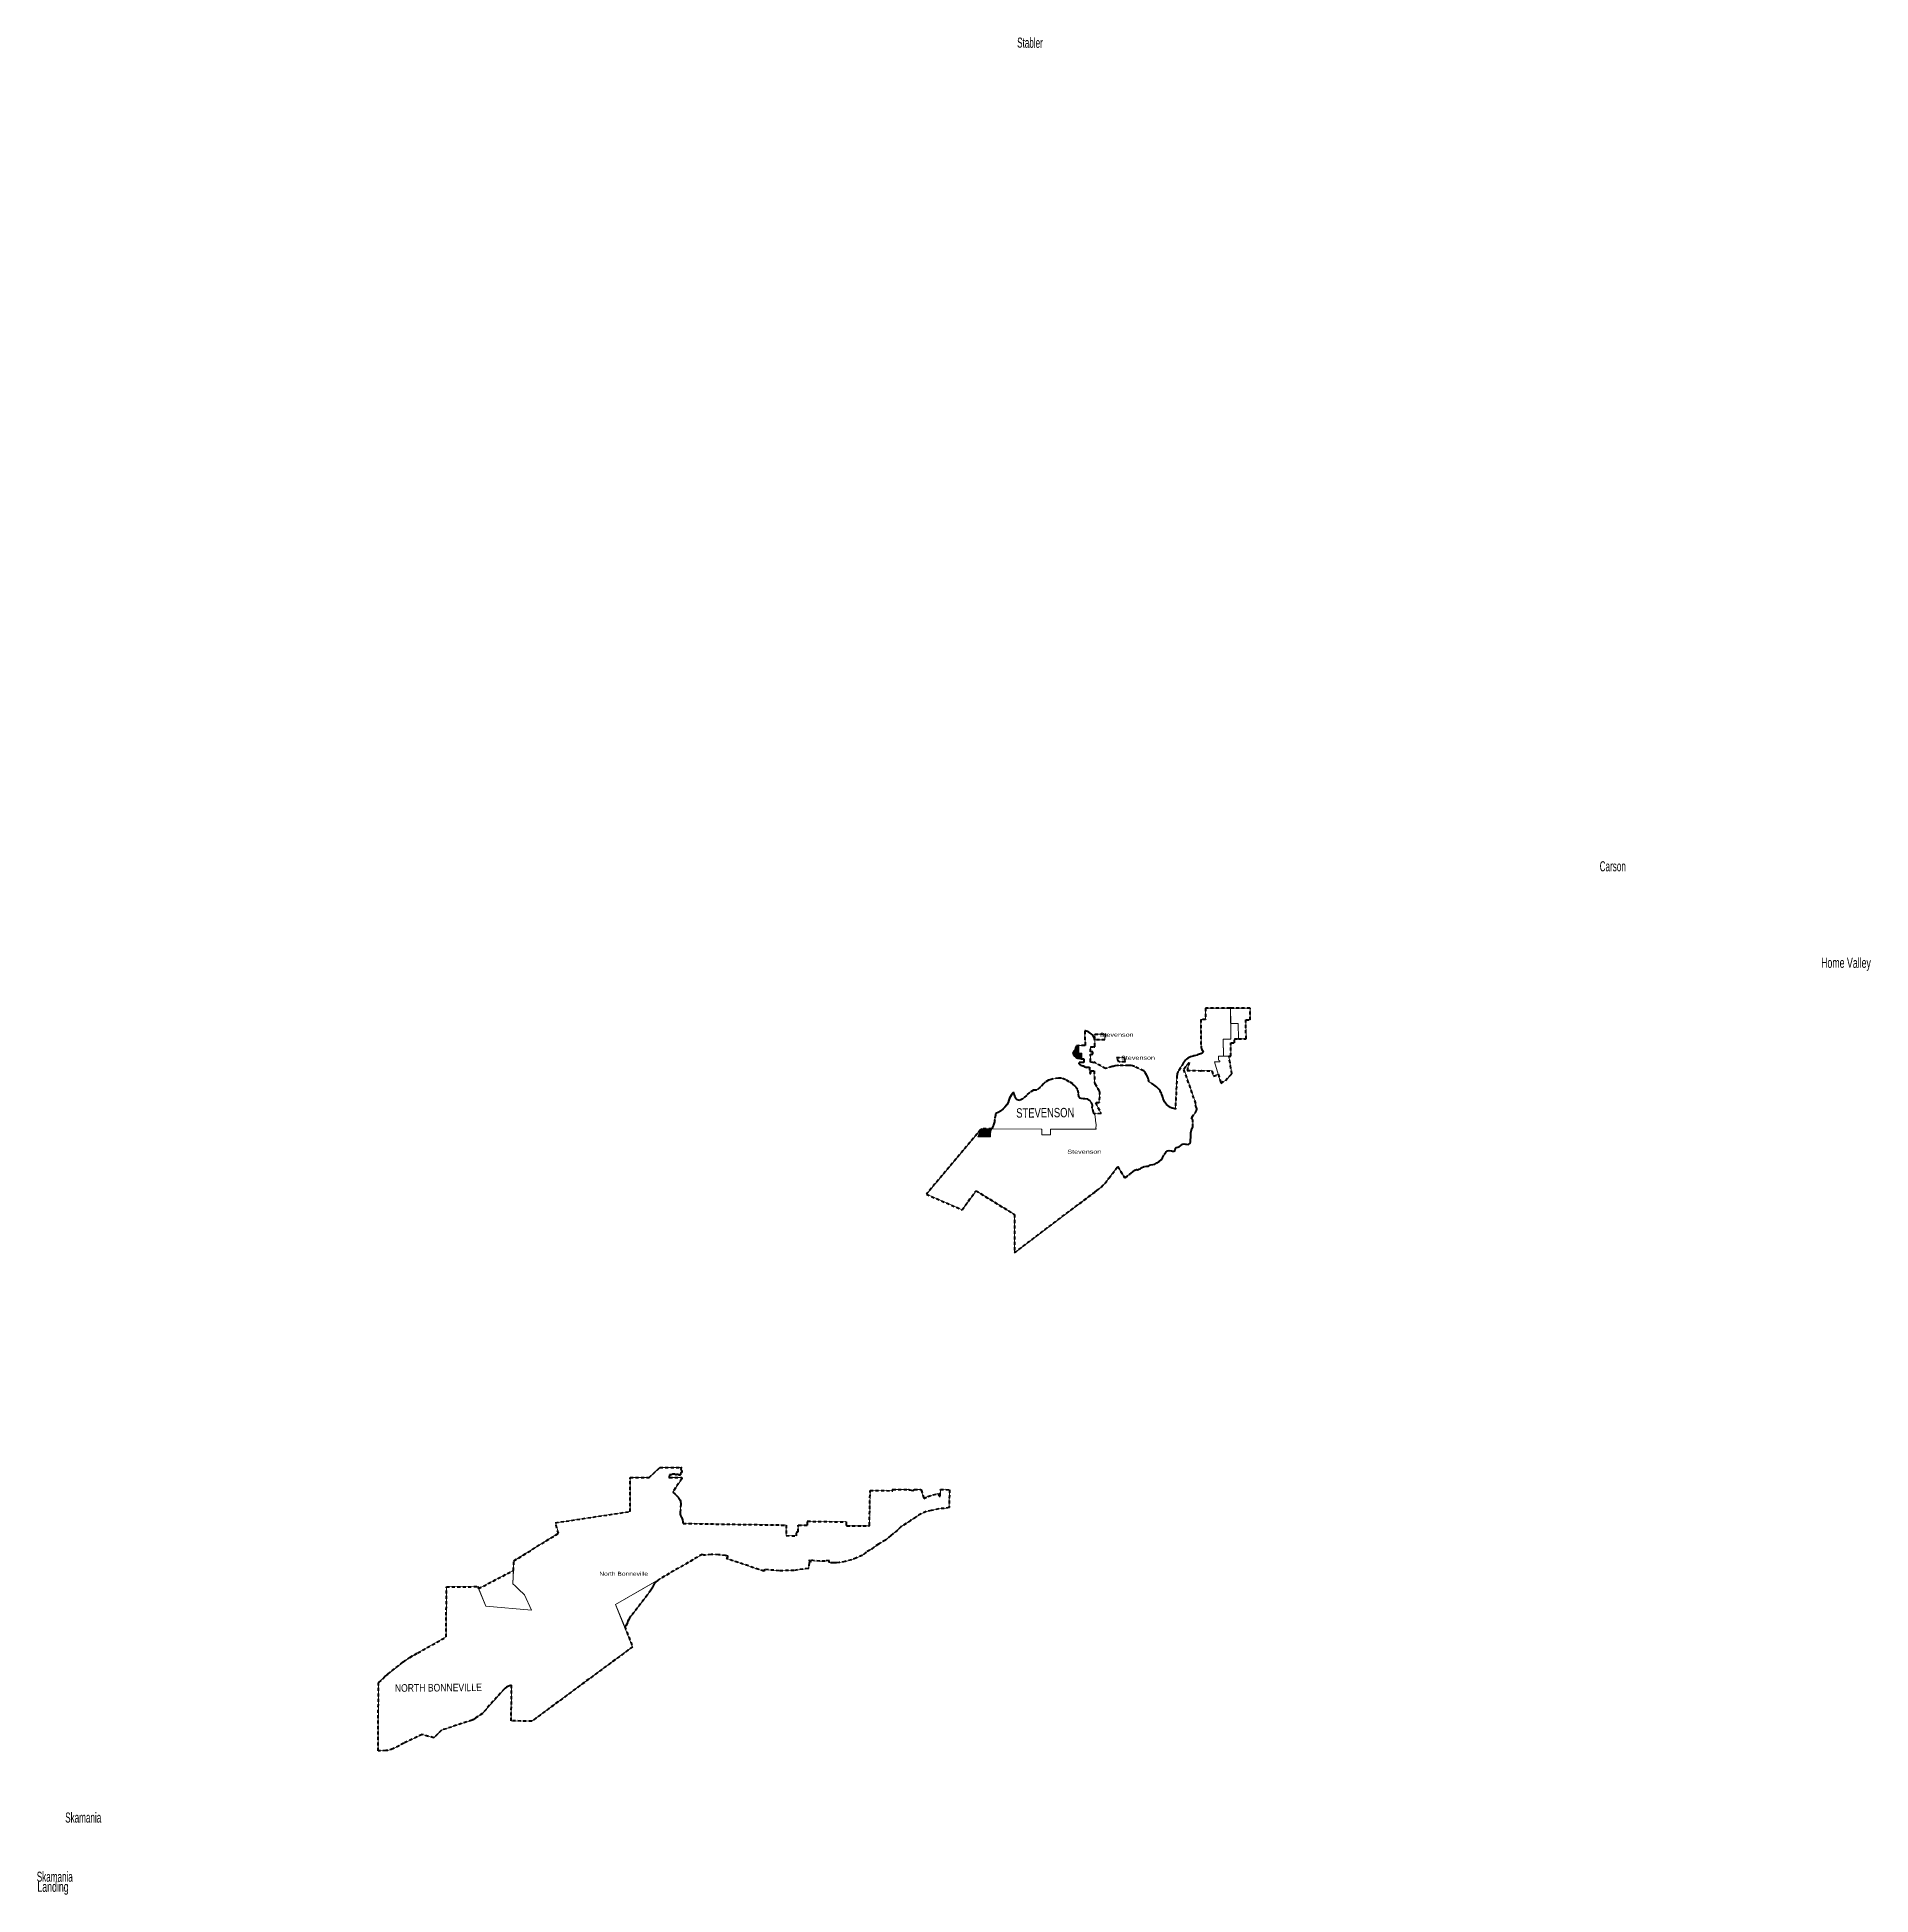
# Model space of a CAD drawing. Header units: feet. Extents: x -903180 to 1023491, y -707744 to 564635.
# Drawn here: x -270011 to -197345, y -689988 to -616360 of the extents above; entities that cross this region are included whole.
import ezdxf

# ---------------------------------------------------------------- set-up
doc = ezdxf.new("R2010")
doc.units = ezdxf.units.FT
doc.header["$LTSCALE"] = 80
doc.linetypes.add('SHORT_DASHED', pattern=[2.7, 1.5, -1.2])
doc.layers.add('13', color=7, linetype='SHORT_DASHED', lineweight=40)
doc.layers.add('58', color=7, linetype='Continuous', lineweight=13)
for name, color, linetype in [('14', 7, 'Continuous'), ('16', 7, 'Continuous'), ('36', 7, 'Continuous')]:
    doc.layers.add(name, color=color, linetype=linetype)

msp = doc.modelspace()

# ---------------------------------------------------------------- texts
at = {"layer": '14'}
for s, height, width, p in [('STEVENSON', 371.8, 0.75, (-231210.75, -659185.37)), ('NORTH BONNEVILLE', 300, 0.85, (-255834.94, -681941.02))]:
    msp.add_text(s, height=height, rotation=0.5, dxfattribs=dict(at, width=width)).set_placement(p)
at = {"layer": '16', "width": 0.6}
msp.add_text('Stabler', height=400, rotation=359.37, dxfattribs=at).set_placement((-231177.98, -616775.55))
at = {"layer": '16'}
for s, width, p in [('Carson', 0.6, (-208089.85, -649421.89)), ('Home Valley', 0.65, (-199315.71, -653246.16)), ('Skamania', 0.6, (-268898.65, -687124.91)), ('Skamania', 0.6, (-270025.09, -689468.11)), ('Landing', 0.65, (-270001.12, -689867.1))]:
    msp.add_text(s, height=400, dxfattribs=dict(at, width=width)).set_placement(p)
at = {"layer": '36'}
for s, width, p in [('Stevenson', 1.35, (-227905.59, -655977.39)), ('Stevenson', 1.35, (-227057.03, -656889.28)), ('Stevenson', 1.35, (-229184.76, -660612.82)), ('North Bonneville', 1.25, (-247733.28, -677339.41))]:
    msp.add_text(s, height=157.5, dxfattribs=dict(at, width=width)).set_placement(p)

# ---------------------------------------------------------------- hatches: boundary and pattern name
at = {"layer": '58'}
for points in [[(-228611.37, -656627.87), (-228611.37, -656627.87), (-228610.98, -656847.88), (-228617.81, -656849.58), (-228641.96, -656849.24), (-228697.24, -656842.55), (-228697.24, -656842.55), (-228750.12, -656831.28), (-228750.12, -656831.28), (-228776.36, -656824.09), (-228805.87, -656809.13), (-228827.59, -656799.89), (-228850.96, -656782.88), (-228883.79, -656744.88), (-228973.11, -656624.55), (-228819.99, -656337.12), (-228735.01, -656322.48), (-228731.4, -656627.49)], [(-232230.87, -659940.74), (-232739.77, -659939.45), (-232626.09, -659662.67), (-232585.99, -659622.31), (-232181.64, -659626.69), (-232204.62, -659687.01), (-232221.15, -659749.31), (-232231.08, -659813), (-232234.3, -659877.37)]]:
    msp.add_hatch(color=256, dxfattribs=at).paths.add_polyline_path(points)

# ---------------------------------------------------------------- linework, layer by layer
at = {"layer": '13'}
for p, q in [((-228710.42, -657001.12), (-228713.57, -657003.41)), ((-224440.64, -657317.33), (-223911.66, -657322.41)), ((-225961.42, -657727.08), (-225968.68, -657683.79)), ((-232073.32, -659302.12), (-232076.58, -659348.96)), ((-244467.89, -675045.4), (-244439.21, -675122.47)), ((-242728.26, -676540.59), (-243015.84, -676506.36))]:
    msp.add_line(p, q, dxfattribs=at)
for points in [[(-223911.66, -657322.41), (-223891.66, -657322.6), (-223871.66, -657321.79), (-223454.56, -657328.06), (-223390.4, -657540.22), (-223203.77, -657465.95), (-223100.21, -657811.81), (-222916.16, -657712.44), (-222666.51, -657444.68), (-222781.44, -656743.58), (-222704.91, -656743.1), (-222710.37, -656218.33), (-222558.39, -656215.08), (-222559.95, -656065.07), (-222407.98, -656061.82), (-222104.63, -656057.43), (-222112.85, -655310.03), (-221939.85, -655308.54), (-221944.99, -654841.66), (-222725.59, -654841.75), (-222745.65, -654841.92), (-223707.39, -654849.9), (-223707.25, -655296.91), (-223898.92, -655298.51), (-223889.82, -656346.61), (-223889.65, -656366.51), (-223887.39, -656386.61), (-223886.03, -656398.69), (-223885.19, -656402.64), (-223881.42, -656420.32), (-223874.4, -656442.64), (-223870.15, -656456.16), (-223856.17, -656488.39), (-223838.89, -656518.99), (-223833.98, -656526.49), (-223797.89, -656587.57), (-223817.12, -656606.8), (-223838.25, -656623.92), (-223861.06, -656638.74), (-223862.84, -656639.66), (-223873.08, -656644.98), (-223902.84, -656657.58), (-223909.73, -656660.5), (-224043.29, -656707.4), (-224162.37, -656735.65), (-224179.35, -656739.68), (-224202.37, -656744.46), (-224249.49, -656755.48), (-224306.35, -656775.24), (-224360.84, -656800.83), (-224412.35, -656831.98), (-224460.33, -656868.35), (-224504.24, -656909.53), (-224543.61, -656955.07), (-224564.07, -656984.48), (-224577.95, -657004.42), (-224590.16, -657024.48), (-224793.02, -657357.64), (-224804.06, -657375.77), (-224814.67, -657397.64), (-224819.56, -657408.08), (-224829.64, -657437.23), (-224836.63, -657467.28), (-224837.95, -657477.89), (-224840.4, -657497.66), (-224841.39, -657517.89), (-224904.87, -658821.54), (-224905.85, -658841.73), (-224926.66, -658836.96), (-224971.03, -658826.79), (-225033.51, -658805.4), (-225093.41, -658777.59), (-225150.07, -658743.67), (-225202.88, -658704.01), (-225251.25, -658659.05), (-225294.66, -658609.28), (-225332.63, -658555.25), (-225364.74, -658497.54), (-225390.65, -658436.8), (-225408.47, -658378.85), (-225412.21, -658364.24), (-225420.86, -658338.85), (-225444.51, -658269.41), (-225451.1, -658250.05), (-225459.63, -658229.41), (-225477.83, -658185.35), (-225511.25, -658123.67), (-225550.94, -658065.81), (-225596.45, -658012.42), (-225647.3, -657964.08), (-225702.92, -657921.32), (-225758.09, -657887.14), (-225938.06, -657762.63), (-225957.73, -657749.02), (-225961.42, -657727.08)], [(-225968.68, -657683.79), (-225985.86, -657621.95), (-226009.41, -657562.24), (-226027.38, -657527.58), (-226037.66, -657507.76), (-226050.18, -657487.58), (-226132.87, -657354.38), (-226132.98, -657354.22), (-226146.46, -657335.1), (-226168.45, -657325.33), (-226518.71, -657169.62), (-226531.2, -657162.53), (-226569.68, -657144.11), (-226609.87, -657129.82), (-226651.33, -657119.81), (-226693.62, -657114.19), (-226716.46, -657113.56), (-226736.14, -657113.01), (-226756.46, -657113.46), (-227158.13, -657122.37), (-227177.1, -657122.79), (-227198.13, -657123.92), (-227198.48, -657123.94), (-227297.59, -657135.69), (-227374.93, -657153.21), (-227395.01, -657157.76), (-227414.93, -657163.41), (-227676.67, -657237.63), (-228131.14, -656982.82), (-228131.58, -657010.04), (-228182.38, -656994.94), (-228249.12, -656987.15), (-228268.05, -656984.94), (-228268.5, -656964.82), (-228274.51, -656694.02), (-228274.95, -656673.93), (-228254.95, -656674), (-228196.39, -656674.19), (-228174.94, -656674.25), (-228174.79, -656654.25), (-228174.19, -656574.26), (-228274.19, -656573.94), (-228272.68, -656373.95), (-228117.44, -656374.43), (-228097.5, -656374.5), (-228097.25, -656348.31), (-228095.13, -656122.51), (-228105.55, -656073.57), (-228121.02, -656025.99), (-228127.04, -656011.96), (-228134.23, -655995.21), (-228149.59, -655971.96), (-228164.16, -655949.9), (-228200.58, -655905.64), (-228241.42, -655865.42), (-228286.24, -655829.7), (-228334.56, -655798.85), (-228385.83, -655773.23), (-228439.5, -655753.1), (-228474.53, -655743.99), (-228491.89, -655739.48), (-228491.67, -655758.79), (-228485.22, -656303.27), (-228484.98, -656323.27), (-228505.45, -656323.21), (-228735.01, -656322.48), (-228819.99, -656337.12), (-228973.11, -656624.55), (-228936.24, -656677.26), (-228883.79, -656744.88), (-228850.96, -656782.88), (-228827.59, -656799.89), (-228805.87, -656809.13), (-228776.36, -656824.09), (-228750.12, -656831.28), (-228697.24, -656842.55), (-228641.96, -656849.24), (-228626.64, -656850.08), (-228617.81, -656849.58), (-228610.98, -656847.88), (-228590.99, -656847.94), (-228531.99, -656848.13), (-228532.61, -656978.9), (-228532.7, -656998.74), (-228553.87, -657001.72), (-228583.92, -657004.03), (-228624.71, -657004.03), (-228654.99, -657000.66), (-228674.66, -656998.48), (-228694.99, -656995.51), (-228695.99, -656995.61), (-228699.79, -656996.41), (-228703.49, -656997.61), (-228707.05, -656999.18), (-228710.42, -657001.12)], [(-228713.57, -657003.41), (-228716.46, -657006), (-228719.07, -657008.89), (-228721.36, -657012.04), (-228723.31, -657015.4), (-228724.89, -657018.95), (-228726.1, -657022.65), (-228726.92, -657026.45), (-228727.33, -657030.32), (-228727.33, -657034.21), (-228726.93, -657038.08), (-228726.13, -657041.88), (-228724.93, -657045.58), (-228723.59, -657048.6), (-228703.53, -657067.04), (-228683.59, -657082.02), (-228653.85, -657100.6), (-228612.23, -657119.75), (-228578.09, -657134.74), (-228546.66, -657133.76), (-228526.3, -657133.13), (-228525.93, -657153.14), (-228525.86, -657157.19), (-228425.02, -657199.35), (-228425.38, -657181.33), (-228305.3, -657183.7), (-228300.68, -657417.3), (-228300.23, -657439.87), (-228280.28, -657439.45), (-228271.24, -657439.26), (-228250.24, -657438.82), (-228250.64, -657418.84), (-228252.35, -657332.25), (-228120.95, -657334.05), (-228107.7, -657790.93), (-228107.15, -657809.87), (-228095.24, -657830.93), (-227917.28, -658145.63), (-227919.98, -658599.05), (-228070.39, -658594.22), (-227851.92, -659025.7), (-228103.97, -659032.69), (-228121.92, -659033.19), (-228147.96, -658976.01), (-228198.85, -658804.51), (-228192.37, -658676.21), (-228275.54, -658514.13), (-228380.78, -658455.98), (-228496.86, -658439.76), (-228554.99, -658436.67), (-228635.04, -658425.14), (-228696.91, -658407.93), (-228736.11, -658359.04), (-228745.37, -658214.39), (-228780.63, -658065.25), (-228880.51, -657936.97), (-228969.08, -657847.03), (-229109.89, -657760.12), (-229268.67, -657668.86), (-229422.13, -657613.82), (-229536.55, -657615.69), (-229749.88, -657647.81), (-229828.49, -657666.41), (-229935.58, -657704.53), (-230061.53, -657784.44), (-230133.02, -657849.32), (-230261.98, -657981.34), (-230402.55, -658091.07), (-230531.16, -658100.7), (-230683.42, -658192.16), (-230805.9, -658300.22), (-230949.06, -658440), (-231086.82, -658507.65), (-231168.52, -658478.03), (-231211.96, -658441.1), (-231271.95, -658325.61), (-231308.02, -658218.59), (-231315.72, -658180.3), (-231367.91, -658226.29), (-231405.49, -658276.21), (-231443.52, -658342.44), (-231473.4, -658407.94), (-231502.38, -658490.36), (-231537.67, -658579.49), (-231589.79, -658669.9), (-231680.19, -658785.67), (-231727.7, -658835.79), (-231829.15, -658921.26), (-231930.24, -658983.06), (-231996, -659007.96), (-232018.29, -659023.21), (-232032.57, -659043.63), (-232038.7, -659084.47), (-232063.78, -659252.93), (-232073.32, -659302.12)], [(-231283.35, -664541.97), (-228142.93, -662165.15), (-228122.18, -662149.44), (-228102.93, -662136.06), (-228019.52, -662078.07), (-227848.09, -661937.04), (-227692.35, -661778.87), (-227569.93, -661625.28), (-227554.21, -661605.55), (-227538.97, -661585.28), (-227190.83, -661122.06), (-226918.31, -661557.84), (-226907.41, -661575.28), (-226890.76, -661562.59), (-226733.12, -661442.42), (-226715.84, -661428.1), (-226656.27, -661381.07), (-226588.86, -661327.77), (-226513.61, -661266.63), (-226472.85, -661247.82), (-226446.2, -661236.84), (-226425.82, -661244.68), (-226410.14, -661252.52), (-226383.49, -661252.52), (-226341.17, -661230.57), (-226298.53, -661207.23), (-226255.63, -661168.44), (-226132.18, -661114.56), (-226055.69, -661101.95), (-225967.42, -661103.6), (-225892.35, -661060.87), (-225801.66, -661040.49), (-225723.04, -661021.9), (-225633.93, -660979.42), (-225542.5, -660920.94), (-225466.93, -660852.13), (-225419.45, -660782.79), (-225354.68, -660649.57), (-225288.67, -660556.5), (-225213.37, -660501.72), (-225154.97, -660490.78), (-225056.75, -660496.63), (-225014.9, -660511.46), (-224964.78, -660514.4), (-224920, -660481.13), (-224904.34, -660397.15), (-224863.56, -660363.8), (-224807.2, -660354.83), (-224744.59, -660333.93), (-224695.71, -660296.72), (-224620.34, -660237.93), (-224567.8, -660218.85), (-224503.8, -660230.08), (-224459.82, -660238.93), (-224389.69, -660244.26), (-224383.63, -660242.37), (-224320.48, -660193.39), (-224311.45, -660141.39), (-224299.88, -660061.34), (-224298.11, -659969.08), (-224296.18, -659868.79), (-224296.64, -659788.52), (-224268.29, -659670.66), (-224244.8, -659596.86), (-224235.93, -659590.69), (-224228.93, -659584.58), (-224213.3, -659563.82), (-224213, -659544.58), (-224210.19, -659360.11), (-224208.92, -659337.19), (-224210.05, -659314.28), (-224213.57, -659291.6), (-224219.44, -659269.42), (-224220.81, -659265.83), (-224230.66, -659240.41), (-224241.63, -659225.83), (-224252.12, -659211.89), (-224268.49, -659190.14), (-224254.92, -659171.89), (-224122.62, -658993.94), (-224107.87, -658973.94), (-224093.11, -658953.94), (-224081.01, -658933.44), (-224070.89, -658911.32), (-224063.15, -658888.25), (-224057.86, -658864.51), (-224055.08, -658840.34), (-224055.03, -658837.03), (-224054.73, -658819.12), (-224062.96, -658797.03), (-224123.38, -658634.79), (-224099.35, -658618.33), (-224574.79, -657251.91), (-224355.76, -657003.02), (-224440.64, -657317.33)], [(-232076.58, -659348.96), (-232112.27, -659487.38), (-232147.25, -659559.98), (-232181.64, -659626.69), (-232585.99, -659622.31), (-232626.09, -659662.67), (-234774.32, -662222.88), (-233357.35, -662837.32), (-232804.98, -662079.17), (-231286.01, -663024.58), (-231283.35, -664541.97)], [(-256178.16, -684271.95), (-256192.64, -684272.42), (-256502.09, -684282.49), (-256484.99, -681612.01), (-256484.82, -681585.81), (-256470.55, -681572.01), (-256245.23, -681353.53), (-256231.84, -681339.83), (-256159.9, -681274.62), (-256141.04, -681257.52), (-256119.9, -681241.08), (-255501.65, -680760.31), (-255247.08, -680580.52), (-254926.78, -680397.86), (-253800.93, -679766.83), (-253791.97, -677782.44), (-252545.6, -677771.67), (-252520.66, -677849.83), (-251134.23, -677129.8), (-251119.28, -676750.98), (-249350.39, -675656.44), (-249474.85, -675240.77), (-246516.44, -674796.53), (-246512.53, -673444.22), (-245762.09, -673448.24), (-245337.14, -673054.89), (-244466.19, -673053.14), (-244504.64, -673105.95), (-244497.98, -673127.59), (-244483.01, -673155.88), (-244473.02, -673169.19), (-244469.69, -673210.79), (-244464.7, -673250.73), (-244488, -673264.05), (-244511.3, -673275.7), (-244516.29, -673294), (-244514.62, -673313.97), (-244521.28, -673337.27), (-244542.91, -673352.25), (-244584.52, -673348.92), (-244597.83, -673342.26), (-244627.78, -673328.95), (-244646.09, -673325.62), (-244667.72, -673333.94), (-244682.7, -673340.6), (-244687.69, -673342.26), (-244707.66, -673337.27), (-244730.96, -673328.95), (-244750.93, -673318.96), (-244780.88, -673310.64), (-244807.51, -673308.98), (-244827.48, -673312.31), (-244845.79, -673322.29), (-244849.11, -673323.96), (-244857.43, -673328.95), (-244879.07, -673337.27), (-244897.37, -673345.59), (-244912.35, -673345.59), (-244930.66, -673342.26), (-244937.28, -673344.07), (-244951.86, -673345.18), (-244953.24, -673365.59), (-244969.13, -673426.06), (-244974.39, -673446.06), (-244954.33, -673446.02), (-244490.09, -673445.08), (-244468.42, -673445.04), (-244468.54, -673465.04), (-244468.73, -673498.54), (-244825.81, -674030.66), (-244698.63, -674135.3), (-244613.08, -674222.19), (-244602.44, -674233.73), (-244576.57, -674266.22), (-244554.23, -674301.24), (-244535.68, -674338.4), (-244521.11, -674377.3), (-244510.69, -674417.51), (-244504.53, -674458.58), (-244502.7, -674500.08), (-244530.73, -674821.71), (-244533.08, -674840.46), (-244533.79, -674863.96), (-244532.04, -674887.4), (-244527.85, -674910.54), (-244521.27, -674933.1), (-244512.36, -674954.86), (-244474.11, -675031.41), (-244467.89, -675045.4)], [(-244439.21, -675122.47), (-244418.75, -675202.12), (-244408.79, -675269.47), (-240326.03, -675333.8), (-240323.98, -675749.18), (-239915.78, -675762.88), (-239921.71, -675596.19), (-239851.95, -675598.27), (-239856.82, -675353.33), (-239857.22, -675333.34), (-239838, -675333.53), (-239488.15, -675336.98), (-239490.59, -675180.89), (-237945.7, -675209.81), (-237944.52, -675344.98), (-237944.42, -675356.83), (-237924.35, -675356.87), (-237053.12, -675358.34), (-237030.94, -675358.37), (-237030.5, -675338.37), (-237000.57, -673967.22), (-236122.02, -673968.71), (-236100.28, -673968.74), (-236109.37, -673948.74), (-236112.52, -673941.8), (-236123.02, -673918.7), (-236101.61, -673918.73), (-235484.02, -673919.78), (-235472.1, -673919.8), (-235444.02, -673933.38), (-235433.24, -673938.59), (-235377.27, -673952.59), (-235315.71, -673963.78), (-235298.92, -673969.38), (-235265.34, -673944.19), (-235265.04, -673941.81), (-235262.33, -673920.15), (-235242.54, -673920.18), (-235006.91, -673920.58), (-234985.9, -673920.61), (-234979.5, -673940.61), (-234870.79, -674279.98), (-234711.29, -674193.23), (-234318.13, -674082.7), (-234260.06, -674182.75), (-234242.95, -674183.97), (-234222.86, -674185.4), (-234222.49, -674169.1), (-234216.82, -673924.31), (-233856.88, -673930.58), (-233873.24, -674637.53), (-234061.38, -674671.03), (-234279.64, -674682.22), (-234587.45, -674760.57), (-234783.33, -674788.56), (-234979.2, -674883.7), (-235203.06, -675012.41), (-235398.94, -675146.73), (-235578.03, -675275.45), (-235779.5, -675398.57), (-235913.82, -675538.49), (-236182.45, -675751.15), (-236389.52, -675924.64), (-236674.94, -676086.94), (-237010.73, -676327.59), (-237161.84, -676411.54), (-237312.94, -676534.66), (-237542.4, -676635.4), (-237743.87, -676713.75), (-237995.71, -676775.31), (-238222.37, -676820.08), (-238331.5, -676822.88), (-238449.02, -676828.47), (-238630.91, -676820.08), (-238629.34, -676742.02), (-238778.86, -676758.96), (-238992.43, -676764.01), (-239205.35, -676746.7), (-239415.3, -676707.24), (-239416.35, -676735.77), (-239417.09, -676755.93), (-239397.8, -676760.29), (-239337.47, -676773.91), (-239399.82, -676803), (-239419.15, -676812.02), (-239419.89, -676832.33), (-239427.95, -677052.13), (-239452.08, -677056.57), (-240024.51, -677129.88), (-240601.47, -677142.95), (-241176.63, -677095.64), (-241209.92, -677157.21), (-242693.39, -676661.92), (-242633.21, -676558.71), (-242728.26, -676540.59)], [(-243015.84, -676506.36), (-243305.43, -676502.38), (-243593.85, -676528.69), (-243657.39, -676493.39), (-245417.88, -677514.93), (-245409.17, -677528.71), (-245456.34, -677559.4), (-245480.83, -677581.07), (-245522.29, -677619.7), (-245554.56, -677654.78), (-245578.81, -677690.36), (-245605.66, -677744.53), (-245618.85, -677793.52), (-245639.58, -677838.75), (-245686.68, -677910.35), (-245833.74, -678108.08), (-246486.08, -678949.05), (-246533.19, -679016.88), (-246563.34, -679069.64), (-246598.67, -679140.78), (-246617.98, -679195.89), (-246642.48, -679254.3), (-246687.7, -679320.25), (-246726.62, -679364.59), (-246414.73, -680153.8), (-250410.66, -683106.81), (-251227.1, -683091.52), (-251208.02, -681681.31), (-251240.83, -681688.12), (-251298.83, -681705.17), (-251354.73, -681728.2), (-251407.92, -681756.95), (-251457.81, -681791.09), (-251503.86, -681830.27), (-252365.23, -682795.32), (-252607.1, -682955.33), (-252616.91, -682967.47), (-252638.89, -682990.73), (-252663.18, -683011.55), (-252689.51, -683029.73), (-252717.6, -683045.05), (-252747.14, -683057.35), (-252777.8, -683066.5), (-253991.5, -683465.15), (-254292.24, -683764.51), (-254759.25, -683631.36), (-255476.27, -683977.1), (-255909.67, -684203.98), (-256112.28, -684261.67), (-256152.64, -684267.97), (-256178.16, -684271.95)]]:
    msp.add_lwpolyline(points, dxfattribs=at)
for points in [[(-227694.91, -656100.75), (-228094.92, -656099.5), (-228092.85, -655879.51), (-227692.84, -655880.75)], [(-227139.47, -656972.24), (-227236.41, -656799.13), (-226936.12, -656793.19), (-226887.38, -656967.26)]]:
    msp.add_lwpolyline(points, close=True, dxfattribs=at)
at = {"layer": '58'}
for points in [[(-223203.77, -657465.95), (-223350.26, -656967.95), (-223147.83, -656966.27), (-223147.16, -656936.62), (-223195.65, -656903.14), (-223197.94, -656745.75), (-222997.95, -656744.09), (-223007.41, -656093.76), (-223007.69, -656074.75), (-222987.7, -656074.44), (-222727.69, -656070.42), (-222707.72, -656070.11), (-222707.98, -656052.23), (-222725.29, -654861.75), (-222725.59, -654841.75), (-222745.65, -654841.92), (-223707.39, -654849.9), (-223707.25, -655296.91), (-223898.92, -655298.51), (-223889.82, -656346.61), (-223889.65, -656366.51), (-223887.39, -656386.61), (-223886.03, -656398.69), (-223885.19, -656402.64), (-223881.42, -656420.32), (-223874.4, -656442.64), (-223870.15, -656456.16), (-223856.17, -656488.39), (-223838.89, -656518.99), (-223833.98, -656526.49), (-223797.89, -656587.57), (-223817.12, -656606.8), (-223838.25, -656623.92), (-223861.06, -656638.74), (-223862.84, -656639.66), (-223873.08, -656644.98), (-223902.84, -656657.58), (-223909.73, -656660.5), (-224043.29, -656707.4), (-224162.37, -656735.65), (-224179.35, -656739.68), (-224202.37, -656744.46), (-224249.49, -656755.48), (-224306.35, -656775.24), (-224360.84, -656800.83), (-224412.35, -656831.98), (-224460.33, -656868.35), (-224504.24, -656909.53), (-224543.61, -656955.07), (-224564.07, -656984.48), (-224577.95, -657004.42), (-224590.16, -657024.48), (-224793.02, -657357.64), (-224804.06, -657375.77), (-224814.67, -657397.64), (-224819.56, -657408.08), (-224829.64, -657437.23), (-224836.63, -657467.28), (-224837.95, -657477.89), (-224840.4, -657497.66), (-224841.39, -657517.89), (-224904.87, -658821.54), (-224905.85, -658841.73), (-224926.66, -658836.96), (-224971.03, -658826.79), (-225033.51, -658805.4), (-225093.41, -658777.59), (-225150.07, -658743.67), (-225202.88, -658704.01), (-225251.25, -658659.05), (-225294.66, -658609.28), (-225332.63, -658555.25), (-225364.74, -658497.54), (-225390.65, -658436.8), (-225408.47, -658378.85), (-225412.21, -658364.24), (-225420.86, -658338.85), (-225444.51, -658269.41), (-225451.1, -658250.05), (-225459.63, -658229.41), (-225477.83, -658185.35), (-225511.25, -658123.67), (-225550.94, -658065.81), (-225596.45, -658012.42), (-225647.3, -657964.08), (-225702.92, -657921.32), (-225758.09, -657887.14), (-225938.06, -657762.63), (-225957.73, -657749.02), (-225961.42, -657727.08), (-225968.68, -657683.79), (-225985.86, -657621.95), (-226009.41, -657562.24), (-226027.38, -657527.58), (-226037.66, -657507.76), (-226050.18, -657487.58), (-226132.87, -657354.38), (-226132.98, -657354.22), (-226146.46, -657335.1), (-226168.45, -657325.33), (-226518.71, -657169.62)], [(-226518.71, -657169.62), (-226531.2, -657162.53), (-226569.68, -657144.11), (-226609.87, -657129.82), (-226651.33, -657119.81), (-226693.62, -657114.19), (-226716.46, -657113.56), (-226736.14, -657113.01), (-226756.46, -657113.46), (-227158.13, -657122.37), (-227177.1, -657122.79), (-227198.13, -657123.92), (-227198.48, -657123.94), (-227297.59, -657135.69), (-227374.93, -657153.21), (-227395.01, -657157.76), (-227414.93, -657163.41), (-227676.67, -657237.63), (-228131.14, -656982.82), (-228131.58, -657010.04), (-228182.38, -656994.94), (-228249.12, -656987.15), (-228268.05, -656984.94), (-228268.5, -656964.82), (-228274.51, -656694.02), (-228274.95, -656673.93), (-228254.95, -656674), (-228196.39, -656674.19), (-228174.94, -656674.25), (-228174.79, -656654.25), (-228174.19, -656574.26), (-228274.19, -656573.94), (-228272.68, -656373.95), (-228117.44, -656374.43), (-228097.5, -656374.5), (-228097.25, -656348.31), (-228095.13, -656122.51), (-228105.55, -656073.57), (-228121.02, -656025.99), (-228127.04, -656011.96), (-228134.23, -655995.21), (-228149.59, -655971.96), (-228164.16, -655949.9), (-228200.58, -655905.64), (-228241.42, -655865.42), (-228286.24, -655829.7), (-228334.56, -655798.85), (-228385.83, -655773.23), (-228439.5, -655753.1), (-228474.53, -655743.99), (-228491.89, -655739.48), (-228491.67, -655758.79), (-228485.22, -656303.27), (-228484.98, -656323.27), (-228505.45, -656323.21), (-228735.01, -656322.48), (-228731.4, -656627.49), (-228611.37, -656627.87), (-228611.01, -656827.88), (-228610.98, -656847.88), (-228590.99, -656847.94), (-228531.99, -656848.13), (-228532.61, -656978.9), (-228532.7, -656998.74), (-228553.87, -657001.72), (-228583.92, -657004.03), (-228624.71, -657004.03), (-228654.99, -657000.66), (-228674.66, -656998.48), (-228694.99, -656995.51), (-228695.99, -656995.61), (-228699.79, -656996.41), (-228703.49, -656997.61), (-228707.05, -656999.18), (-228710.42, -657001.12), (-228713.57, -657003.41), (-228716.46, -657006), (-228719.07, -657008.89), (-228721.36, -657012.04), (-228723.31, -657015.4), (-228724.89, -657018.95), (-228726.1, -657022.65), (-228726.92, -657026.45), (-228727.33, -657030.32), (-228727.33, -657034.21), (-228726.93, -657038.08), (-228726.13, -657041.88), (-228724.93, -657045.58), (-228723.59, -657048.6), (-228703.53, -657067.04), (-228683.59, -657082.02), (-228653.85, -657100.6), (-228612.23, -657119.75), (-228578.09, -657134.74), (-228546.66, -657133.76), (-228526.3, -657133.13), (-228525.93, -657153.14), (-228525.86, -657157.19), (-228425.02, -657199.35), (-228425.38, -657181.33), (-228305.3, -657183.7)], [(-228305.3, -657183.7), (-228300.68, -657417.3), (-228300.23, -657439.87), (-228280.28, -657439.45), (-228271.24, -657439.26), (-228250.24, -657438.82), (-228250.64, -657418.84), (-228252.35, -657332.25), (-228120.95, -657334.05), (-228107.7, -657790.93), (-228107.15, -657809.87), (-228095.24, -657830.93), (-227917.28, -658145.63), (-227919.98, -658599.05), (-228070.39, -658594.22), (-227851.92, -659025.7), (-228103.97, -659032.69), (-228123.74, -659033.24), (-228115.27, -659053.25), (-228084.62, -659125.68), (-228069.92, -659300.52), (-228049.16, -659473.47), (-228051.78, -659609.86), (-228048.59, -659626.25), (-228044.7, -659646.26), (-228068.15, -659646.21), (-229852.43, -659642.37), (-229852.75, -659866.64), (-230184.03, -659865.91), (-230202.32, -659865.87), (-230202.28, -659845.87), (-230201.86, -659659.34), (-230201.82, -659639.34), (-230222.09, -659639.21), (-232161.67, -659626.82), (-232181.64, -659626.69), (-232189.29, -659646.78), (-232204.62, -659687.01), (-232221.15, -659749.31), (-232231.08, -659813), (-232234.3, -659877.37), (-232230.87, -659940.74), (-232739.77, -659939.45), (-232626.09, -659662.67), (-234774.32, -662222.88), (-233357.35, -662837.32), (-232804.98, -662079.17), (-231286.01, -663024.58), (-231283.35, -664541.97)], [(-231283.35, -664541.97), (-228142.93, -662165.15), (-228122.18, -662149.44), (-228102.93, -662136.06), (-228019.52, -662078.07), (-227848.09, -661937.04), (-227692.35, -661778.87), (-227569.93, -661625.28), (-227554.21, -661605.55), (-227538.97, -661585.28), (-227190.83, -661122.06), (-226918.31, -661557.84), (-226907.41, -661575.28), (-226890.76, -661562.59), (-226733.12, -661442.42), (-226715.84, -661428.1), (-226656.27, -661381.07), (-226588.86, -661327.77), (-226513.61, -661266.63), (-226472.85, -661247.82), (-226446.2, -661236.84), (-226425.82, -661244.68), (-226410.14, -661252.52), (-226383.49, -661252.52), (-226341.17, -661230.57), (-226298.53, -661207.23), (-226255.63, -661168.44), (-226132.18, -661114.56), (-226055.69, -661101.95), (-225967.42, -661103.6), (-225892.35, -661060.87), (-225801.66, -661040.49), (-225723.04, -661021.9), (-225633.93, -660979.42), (-225542.5, -660920.94), (-225466.93, -660852.13), (-225419.45, -660782.79), (-225354.68, -660649.57), (-225288.67, -660556.5), (-225213.37, -660501.72), (-225154.97, -660490.78), (-225056.75, -660496.63), (-225014.9, -660511.46), (-224964.78, -660514.4), (-224920, -660481.13), (-224904.34, -660397.15), (-224863.56, -660363.8), (-224807.2, -660354.83), (-224744.59, -660333.93), (-224695.71, -660296.72), (-224620.34, -660237.93), (-224567.8, -660218.85), (-224503.8, -660230.08), (-224459.82, -660238.93), (-224389.69, -660244.26), (-224383.63, -660242.37), (-224320.48, -660193.39), (-224311.45, -660141.39), (-224299.88, -660061.34), (-224298.11, -659969.08), (-224296.18, -659868.79), (-224296.64, -659788.52), (-224268.29, -659670.66), (-224244.8, -659596.86), (-224235.93, -659590.69), (-224228.93, -659584.58), (-224213.3, -659563.82), (-224213, -659544.58), (-224210.19, -659360.11), (-224208.92, -659337.19), (-224210.05, -659314.28), (-224213.57, -659291.6), (-224219.44, -659269.42), (-224220.81, -659265.83), (-224230.66, -659240.41), (-224241.63, -659225.83), (-224252.12, -659211.89), (-224268.49, -659190.14), (-224254.92, -659171.89), (-224122.62, -658993.94), (-224107.87, -658973.94), (-224093.11, -658953.94), (-224081.01, -658933.44), (-224070.89, -658911.32), (-224063.15, -658888.25), (-224057.86, -658864.51), (-224055.08, -658840.34), (-224055.03, -658837.03), (-224054.73, -658819.12), (-224062.96, -658797.03), (-224123.38, -658634.79), (-224099.35, -658618.33), (-224574.79, -657251.91), (-224355.76, -657003.02), (-224440.64, -657317.33), (-223911.66, -657322.41), (-223891.66, -657322.6), (-223871.66, -657321.79), (-223454.56, -657328.06), (-223390.4, -657540.22), (-223203.77, -657465.95)], [(-239915.78, -675762.88), (-240323.98, -675749.18), (-240326.03, -675333.8), (-244408.79, -675269.47), (-244418.75, -675202.12), (-244439.21, -675122.47), (-244467.89, -675045.4), (-244474.11, -675031.41), (-244512.36, -674954.86), (-244521.27, -674933.1), (-244527.85, -674910.54), (-244532.04, -674887.4), (-244533.79, -674863.96), (-244533.08, -674840.46), (-244530.73, -674821.71), (-244502.7, -674500.08), (-244504.53, -674458.58), (-244510.69, -674417.51), (-244521.11, -674377.3), (-244535.68, -674338.4), (-244554.23, -674301.24), (-244576.57, -674266.22), (-244602.44, -674233.73), (-244613.08, -674222.19), (-244698.63, -674135.3), (-244825.81, -674030.66), (-244468.73, -673498.54), (-244468.54, -673465.04), (-244468.42, -673445.04), (-244490.09, -673445.08), (-244954.33, -673446.02), (-244974.39, -673446.06), (-244969.13, -673426.06), (-244953.24, -673365.59), (-244951.86, -673345.18), (-244937.28, -673344.07), (-244930.66, -673342.26), (-244912.35, -673345.59), (-244897.37, -673345.59), (-244879.07, -673337.27), (-244857.43, -673328.95), (-244849.11, -673323.96), (-244845.79, -673322.29), (-244827.48, -673312.31), (-244807.51, -673308.98), (-244780.88, -673310.64), (-244750.93, -673318.96), (-244730.96, -673328.95), (-244707.66, -673337.27), (-244687.69, -673342.26), (-244682.7, -673340.6), (-244667.72, -673333.94), (-244646.09, -673325.62), (-244627.78, -673328.95), (-244597.83, -673342.26), (-244584.52, -673348.92), (-244542.91, -673352.25), (-244521.28, -673337.27), (-244514.62, -673313.97), (-244516.29, -673294), (-244511.3, -673275.7), (-244488, -673264.05), (-244464.7, -673250.73), (-244469.69, -673210.79), (-244473.02, -673169.19), (-244483.01, -673155.88), (-244497.98, -673127.59), (-244504.64, -673105.95), (-244466.19, -673053.14), (-245337.14, -673054.89), (-245762.09, -673448.24), (-246512.53, -673444.22), (-246516.44, -674796.53), (-249474.85, -675240.77), (-249350.39, -675656.44), (-251119.28, -676750.98), (-251155.42, -677665.79), (-251074.01, -677737.02), (-250969.47, -677831.27), (-250867.2, -677939.53), (-250764.62, -678031.75), (-250697.72, -678093.68), (-250422.32, -678702.31), (-252229.41, -678548.09), (-252545.6, -677771.67), (-253791.97, -677782.44), (-253800.93, -679766.83), (-254926.78, -680397.86), (-255247.08, -680580.52), (-255501.65, -680760.31), (-256119.9, -681241.08), (-256141.04, -681257.52), (-256159.9, -681274.62), (-256231.84, -681339.83), (-256245.23, -681353.53), (-256470.55, -681572.01), (-256484.82, -681585.81), (-256484.99, -681612.01), (-256502.09, -684282.49), (-256192.64, -684272.42), (-256178.16, -684271.95)], [(-256178.16, -684271.95), (-256152.64, -684267.97), (-256112.28, -684261.67), (-255909.67, -684203.98), (-255476.27, -683977.1), (-254759.25, -683631.36), (-254292.24, -683764.51), (-253991.5, -683465.15), (-252777.8, -683066.5), (-252747.14, -683057.35), (-252717.6, -683045.05), (-252689.51, -683029.73), (-252663.18, -683011.55), (-252638.89, -682990.73), (-252616.91, -682967.47), (-252607.1, -682955.33), (-252365.23, -682795.32), (-251503.86, -681830.27), (-251457.81, -681791.09), (-251407.92, -681756.95), (-251354.73, -681728.2), (-251298.83, -681705.17), (-251240.83, -681688.12), (-251208.02, -681681.31), (-251227.1, -683091.52), (-250410.66, -683106.81), (-246414.73, -680153.8), (-247087.73, -678479.84), (-243657.39, -676493.39), (-243593.85, -676528.69), (-243305.43, -676502.38), (-243015.84, -676506.36), (-242728.26, -676540.59), (-242633.21, -676558.71), (-242693.39, -676661.92), (-241209.92, -677157.21), (-241176.63, -677095.64), (-240601.47, -677142.95), (-240024.51, -677129.88), (-239452.08, -677056.57), (-239427.95, -677052.13), (-239419.89, -676832.33), (-239419.15, -676812.02), (-239399.82, -676803), (-239337.47, -676773.91), (-239397.8, -676760.29), (-239417.09, -676755.93), (-239416.35, -676735.77), (-239415.3, -676707.24), (-239205.35, -676746.7), (-238992.43, -676764.01), (-238778.86, -676758.96), (-238629.34, -676742.02), (-238630.91, -676820.08), (-238449.02, -676828.47), (-238331.5, -676822.88), (-238222.37, -676820.08), (-237995.71, -676775.31), (-237743.87, -676713.75), (-237542.4, -676635.4), (-237312.94, -676534.66), (-237161.84, -676411.54), (-237010.73, -676327.59), (-236674.94, -676086.94), (-236389.52, -675924.64), (-236182.45, -675751.15), (-235913.82, -675538.49), (-235779.5, -675398.57), (-235578.03, -675275.45), (-235398.94, -675146.73), (-235203.06, -675012.41), (-234979.2, -674883.7), (-234783.33, -674788.56), (-234587.45, -674760.57), (-234279.64, -674682.22), (-234061.38, -674671.03), (-233873.24, -674637.53), (-233856.88, -673930.58), (-234216.82, -673924.31), (-234222.49, -674169.1), (-234222.86, -674185.4), (-234242.95, -674183.97), (-234260.06, -674182.75), (-234318.13, -674082.7), (-234711.29, -674193.23), (-234870.79, -674279.98), (-234979.5, -673940.61), (-234985.9, -673920.61), (-235006.91, -673920.58), (-235242.54, -673920.18), (-235262.33, -673920.15), (-235265.04, -673941.81), (-235265.34, -673944.19), (-235298.92, -673969.38), (-235315.71, -673963.78), (-235377.27, -673952.59), (-235433.24, -673938.59), (-235444.02, -673933.38), (-235472.1, -673919.8), (-235484.02, -673919.78), (-236101.61, -673918.73)], [(-236101.61, -673918.73), (-236123.02, -673918.7), (-236112.52, -673941.8), (-236109.37, -673948.74), (-236100.28, -673968.74), (-236122.02, -673968.71), (-237000.57, -673967.22), (-237030.5, -675338.37), (-237030.94, -675358.37), (-237053.12, -675358.34), (-237924.35, -675356.87), (-237944.42, -675356.83), (-237944.52, -675344.98), (-237945.7, -675209.81), (-239490.59, -675180.89), (-239488.15, -675336.98), (-239838, -675333.53), (-239857.22, -675333.34), (-239856.82, -675353.33), (-239851.95, -675598.27), (-239921.71, -675596.19), (-239915.78, -675762.88)]]:
    msp.add_lwpolyline(points, dxfattribs=at)
for points in [[(-221939.85, -655308.54), (-222112.85, -655310.03), (-222104.63, -656057.43), (-222407.98, -656061.82), (-222414.33, -655451.82), (-222713.25, -655458.22), (-222725.29, -654861.75), (-222725.59, -654841.75), (-221944.99, -654841.66)], [(-227694.91, -656100.75), (-228094.92, -656099.5), (-228092.85, -655879.51), (-227692.84, -655880.75)], [(-223007.69, -656074.75), (-222707.72, -656070.11), (-222713.25, -655458.22), (-222414.33, -655451.82), (-222407.98, -656061.82), (-222559.95, -656065.07), (-222558.39, -656215.08), (-222710.37, -656218.33), (-222704.91, -656743.1), (-222997.95, -656744.09)], [(-228611.37, -656627.87), (-228611.37, -656627.87), (-228610.98, -656847.88), (-228617.81, -656849.58), (-228641.96, -656849.24), (-228697.24, -656842.55), (-228697.24, -656842.55), (-228750.12, -656831.28), (-228750.12, -656831.28), (-228776.36, -656824.09), (-228805.87, -656809.13), (-228827.59, -656799.89), (-228850.96, -656782.88), (-228883.79, -656744.88), (-228973.11, -656624.55), (-228819.99, -656337.12), (-228735.01, -656322.48), (-228731.4, -656627.49)], [(-223197.94, -656745.75), (-222997.95, -656744.09), (-222781.44, -656743.58), (-222666.51, -657444.68), (-222916.16, -657712.44), (-223100.21, -657811.81), (-223350.26, -656967.95), (-223147.83, -656966.27), (-223147.16, -656936.62), (-223195.65, -656903.14)], [(-227139.47, -656972.24), (-227236.41, -656799.13), (-226936.12, -656793.19), (-226887.38, -656967.26)], [(-229852.43, -659642.37), (-229852.75, -659866.64), (-230202.32, -659865.87), (-230202.28, -659845.87), (-230201.86, -659659.34), (-230201.82, -659639.34), (-230222.09, -659639.21), (-232181.64, -659626.69), (-232147.25, -659559.98), (-232112.27, -659487.38), (-232076.58, -659348.96), (-232073.32, -659302.12), (-232063.78, -659252.93), (-232038.7, -659084.47), (-232032.57, -659043.63), (-232018.29, -659023.21), (-231996, -659007.96), (-231930.24, -658983.06), (-231829.15, -658921.26), (-231727.7, -658835.79), (-231680.19, -658785.67), (-231589.79, -658669.9), (-231537.67, -658579.49), (-231502.38, -658490.36), (-231473.4, -658407.94), (-231443.52, -658342.44), (-231405.49, -658276.21), (-231367.91, -658226.29), (-231315.72, -658180.3), (-231308.02, -658218.59), (-231271.95, -658325.61), (-231211.96, -658441.1), (-231168.52, -658478.03), (-231086.82, -658507.65), (-230949.06, -658440), (-230805.9, -658300.22), (-230683.42, -658192.16), (-230531.16, -658100.7), (-230402.55, -658091.07), (-230261.98, -657981.34), (-230133.02, -657849.32), (-230061.53, -657784.44), (-229935.58, -657704.53), (-229828.49, -657666.41), (-229749.88, -657647.81), (-229536.55, -657615.69), (-229422.13, -657613.82), (-229268.67, -657668.86), (-229109.89, -657760.12), (-228969.08, -657847.03), (-228880.51, -657936.97), (-228780.63, -658065.25), (-228780.63, -658065.25), (-228745.37, -658214.39), (-228736.11, -658359.04), (-228696.91, -658407.93), (-228635.04, -658425.14), (-228554.99, -658436.67), (-228496.86, -658439.76), (-228496.86, -658439.76), (-228380.78, -658455.98), (-228275.54, -658514.13), (-228192.37, -658676.21), (-228198.85, -658804.51), (-228147.96, -658976.01), (-228147.96, -658976.01), (-228121.92, -659033.19), (-228084.62, -659125.68), (-228069.92, -659300.52), (-228049.16, -659473.47), (-228051.78, -659609.86), (-228044.7, -659646.26)], [(-232230.87, -659940.74), (-232739.77, -659939.45), (-232626.09, -659662.67), (-232585.99, -659622.31), (-232181.64, -659626.69), (-232204.62, -659687.01), (-232221.15, -659749.31), (-232231.08, -659813), (-232234.3, -659877.37)], [(-251155.42, -677665.79), (-251074.01, -677737.02), (-250969.47, -677831.27), (-250867.2, -677939.53), (-250764.62, -678031.75), (-250697.72, -678093.68), (-250422.32, -678702.31), (-252229.41, -678548.09), (-252520.66, -677849.83), (-251134.23, -677129.8)], [(-245417.88, -677514.93), (-245409.17, -677528.71), (-245456.34, -677559.4), (-245480.83, -677581.07), (-245522.29, -677619.7), (-245554.56, -677654.78), (-245578.81, -677690.36), (-245605.66, -677744.53), (-245618.85, -677793.52), (-245639.58, -677838.75), (-245686.68, -677910.35), (-245833.74, -678108.08), (-246533.19, -679016.88), (-246563.34, -679069.64), (-246598.67, -679140.78), (-246617.98, -679195.89), (-246642.48, -679254.3), (-246687.7, -679320.25), (-246726.62, -679364.59), (-247087.73, -678479.84), (-247087.73, -678479.84)]]:
    msp.add_lwpolyline(points, close=True, dxfattribs=at)

msp.set_redraw_order([(e.dxf.handle, doc.entitydb.next_handle()) for e in msp.query("TEXT MTEXT ATTDEF DIMENSION ARC_DIMENSION")])  # texts and dimensions are drawn at this point

doc.saveas('drawing.dxf')
